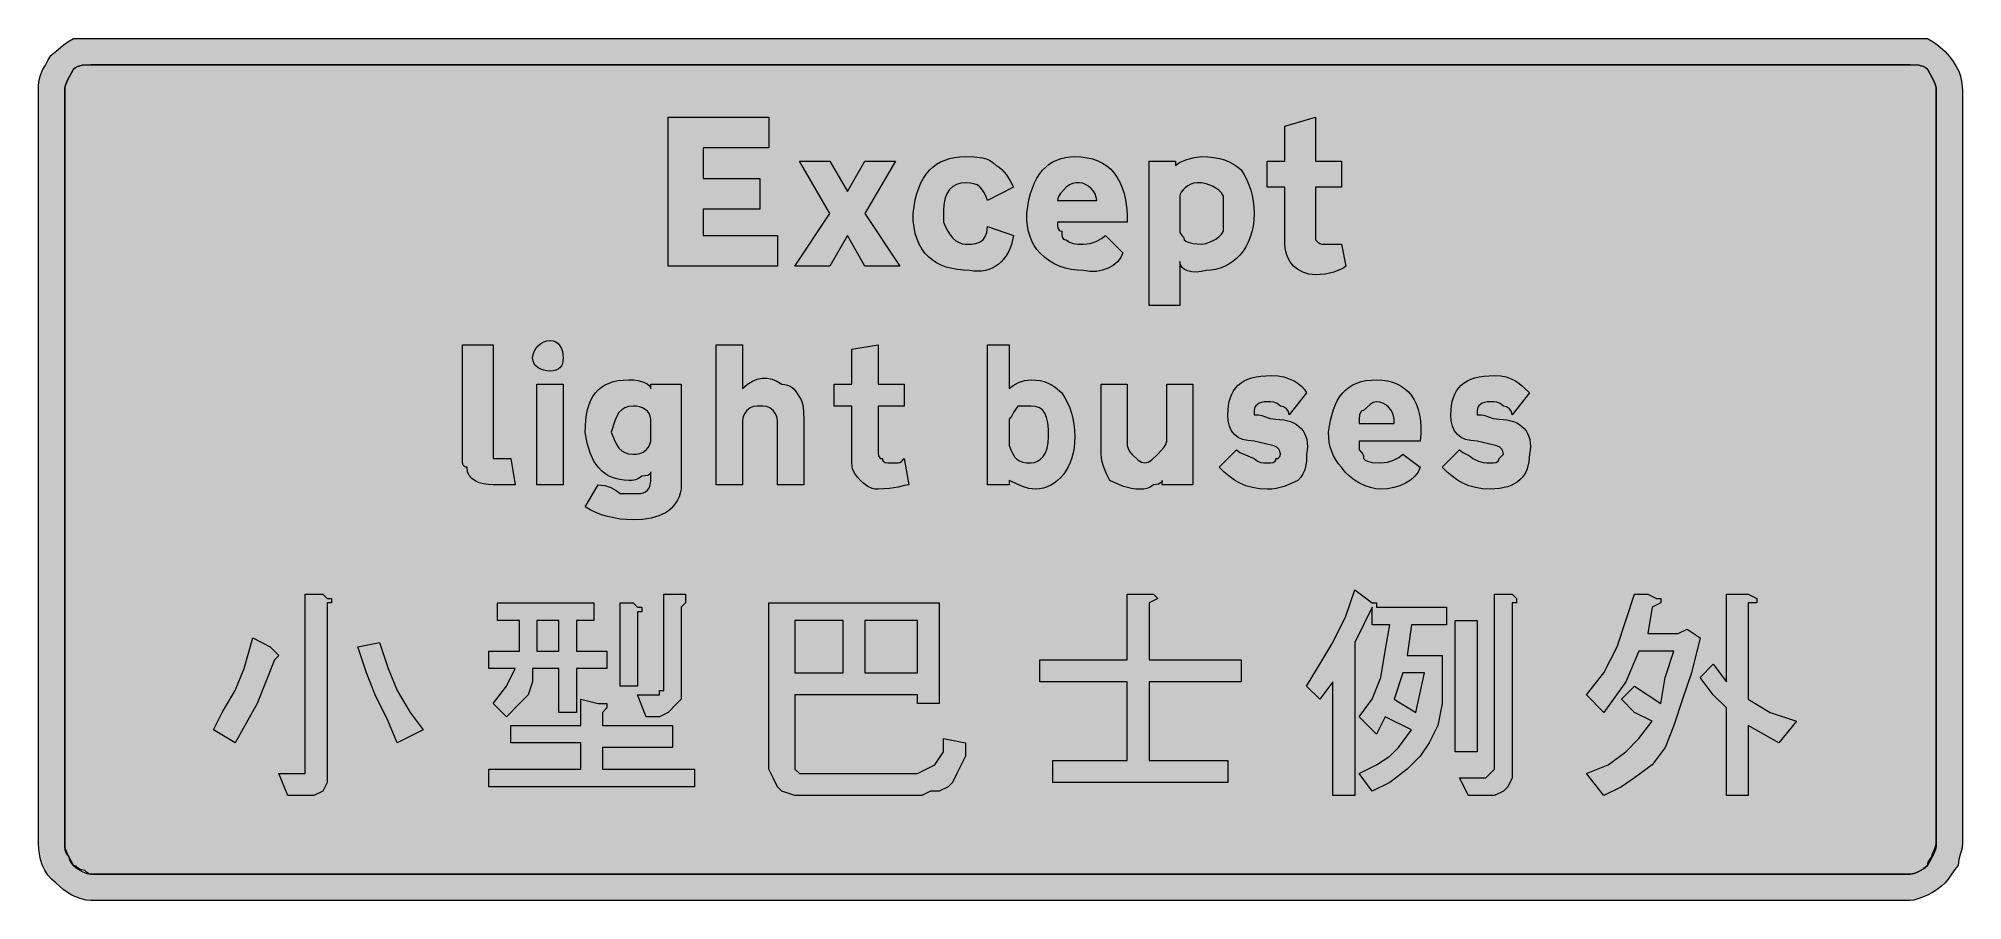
# Model space of a CAD drawing. Header units: metres. Extents: x 19 to 547, y 18 to 255.
import ezdxf

# ---------------------------------------------------------------- set-up
doc = ezdxf.new("R2010")
doc.units = ezdxf.units.M
doc.layers.add('FILL_BLACK_000000', color=7, linetype='Continuous', true_color=0x000000)
doc.layers.add('FILL_WHITE_FFFFFF', color=7, linetype='Continuous', true_color=0xffffff)

msp = doc.modelspace()

# ---------------------------------------------------------------- hatches: boundary and pattern name
at = {"layer": 'FILL_BLACK_000000', "true_color": 0x000000}
h = msp.add_hatch(color=7, dxfattribs=at)
h.dxf.hatch_style = 1
h.paths.add_polyline_path([(538.92, 253.98), (540.18, 253.08), (542.13, 251.28), (543.37, 249.93), (544.4, 248.58), (545.23, 247.23), (545.88, 245.88), (546.36, 244.53), (546.69, 243.18), (546.87, 241.83), (546.93, 240.48), (546.93, 34.08), (546.74, 32.47), (546.33, 31.08), (545.92, 29.69), (545.73, 28.08), (544.83, 26.99), (543.93, 25.68), (543.03, 24.37), (542.13, 23.28), (541.13, 22.38), (539.95, 21.52), (538.67, 20.71), (537.33, 19.98), (535.99, 19.37), (534.71, 18.89), (533.53, 18.59), (532.53, 18.48), (33.33, 18.48), (31.98, 18.59), (30.65, 18.89), (29.34, 19.37), (28.08, 19.98), (26.87, 20.71), (25.74, 21.52), (23.73, 23.28), (22.49, 24.29), (21.46, 25.47), (20.63, 26.8), (19.98, 28.23), (19.5, 29.71), (19.17, 31.21), (18.99, 32.68), (18.93, 34.08), (18.93, 240.48), (18.95, 242.09), (19.08, 243.48), (19.44, 244.87), (20.13, 246.48), (20.53, 246.98), (20.86, 247.57), (21.48, 248.88), (22.32, 250.19), (22.94, 250.78), (23.73, 251.28), (25.68, 253.08), (26.94, 253.98), (28.53, 254.88), (33.33, 254.88), (532.53, 254.88), (537.33, 254.88), (538.92, 253.98)])
h.paths.add_polyline_path([(30.93, 247.53), (29.62, 247.17), (29.03, 246.88), (28.53, 246.48), (26.88, 243.48), (26.34, 242.09), (26.18, 241.33), (26.13, 240.48), (26.13, 34.08), (26.18, 33.23), (26.34, 32.47), (26.88, 31.08), (28.53, 28.08), (29.62, 27.2), (30.93, 26.43), (32.24, 25.89), (33.33, 25.68), (532.53, 25.68), (533.62, 25.89), (534.93, 26.43), (536.24, 27.2), (537.33, 28.08), (537.52, 28.96), (537.93, 29.73), (538.53, 30.48), (538.72, 31.38), (539.13, 32.28), (539.54, 33.18), (539.73, 34.08), (539.73, 240.48), (539.68, 241.33), (539.52, 242.09), (538.98, 243.48), (537.33, 246.48), (536.83, 246.88), (536.24, 247.17), (534.93, 247.53), (532.53, 247.68), (33.33, 247.68), (30.93, 247.53)], flags=16)
h = msp.add_hatch(color=7, dxfattribs=at)
h.dxf.hatch_style = 1
h.paths.add_polyline_path([(201.33, 200.88), (221.73, 200.88), (221.73, 192.48), (191.73, 192.48), (191.73, 233.28), (219.33, 233.28), (219.33, 224.88), (201.33, 224.88), (201.33, 216.48), (216.93, 216.48), (216.93, 208.08), (201.33, 208.08), (201.33, 200.88)])
h = msp.add_hatch(color=7, dxfattribs=at)
h.dxf.hatch_style = 1
h.paths.add_polyline_path([(376.53, 221.28), (376.53, 214.08), (369.33, 214.08), (369.33, 200.88), (369.33, 199.68), (370.04, 198.99), (370.53, 198.63), (371.02, 198.5), (371.73, 198.48), (374.13, 198.48), (376.53, 198.48), (377.73, 192.48), (377.17, 192.03), (376.42, 191.6), (374.43, 190.83), (371.99, 190.29), (370.68, 190.13), (369.33, 190.08), (367.55, 190.29), (365.88, 190.83), (364.44, 191.6), (363.33, 192.48), (362.45, 193.59), (361.68, 195.03), (361.14, 196.7), (360.93, 198.48), (360.93, 214.08), (356.13, 214.08), (356.13, 221.28), (360.93, 221.28), (360.93, 230.88), (369.33, 233.28), (369.33, 221.28), (376.53, 221.28)])
h = msp.add_hatch(color=7, dxfattribs=at)
h.dxf.hatch_style = 1
h.paths.add_polyline_path([(275.82, 222.44), (277.98, 222.18), (278.97, 221.89), (279.91, 221.47), (280.83, 220.87), (281.73, 220.08), (282.58, 219.58), (283.32, 218.97), (284.58, 217.53), (285.61, 215.86), (286.53, 214.08), (279.33, 210.48), (278.88, 211.72), (278.39, 212.75), (277.85, 213.58), (277.23, 214.23), (276.49, 214.71), (275.62, 215.04), (274.57, 215.22), (273.33, 215.28), (272.04, 215.17), (270.87, 214.83), (269.85, 214.27), (268.98, 213.48), (268.28, 212.47), (267.76, 211.23), (267.44, 209.77), (267.33, 208.08), (267.33, 206.88), (267.33, 204.48), (267.83, 203.19), (268.44, 202.02), (269.12, 201), (269.88, 200.13), (270.69, 199.43), (271.55, 198.91), (272.43, 198.59), (273.33, 198.48), (274.92, 198.5), (276.18, 198.63), (277.21, 198.99), (278.13, 199.68), (278.73, 200.58), (279.14, 201.7), (279.33, 203.28), (286.53, 200.88), (285.92, 198.35), (285.49, 197.22), (284.99, 196.17), (284.42, 195.22), (283.79, 194.36), (283.09, 193.6), (282.33, 192.93), (281.51, 192.36), (280.65, 191.89), (279.73, 191.52), (278.77, 191.26), (277.76, 191.1), (276.72, 191.05), (275.64, 191.11), (274.53, 191.28), (272.77, 191.34), (271.1, 191.51), (269.53, 191.79), (268.04, 192.2), (266.66, 192.72), (265.38, 193.37), (264.2, 194.14), (263.13, 195.03), (262.17, 196.05), (261.33, 197.2), (260.61, 198.48), (260.02, 199.89), (259.55, 201.43), (259.21, 203.11), (259, 204.93), (258.93, 206.88), (259.2, 208.83), (259.55, 210.65), (259.98, 212.33), (260.51, 213.87), (261.11, 215.28), (261.8, 216.56), (262.57, 217.71), (263.43, 218.73), (264.37, 219.62), (265.4, 220.39), (266.51, 221.04), (267.71, 221.56), (268.98, 221.97), (270.35, 222.25), (271.8, 222.42), (273.33, 222.48), (275.82, 222.44)])
h = msp.add_hatch(color=7, dxfattribs=at)
h.dxf.hatch_style = 1
h.paths.add_polyline_path([(298.55, 203.6), (298.68, 202.83), (299.04, 202.29), (299.33, 202.13), (299.73, 202.08), (299.75, 201.2), (299.88, 200.43), (300.24, 199.89), (300.53, 199.73), (300.93, 199.68), (301.85, 198.99), (302.88, 198.63), (304.14, 198.5), (305.73, 198.48), (307.51, 198.69), (309.18, 199.23), (310.62, 200), (311.73, 200.88), (316.53, 196.08), (315.92, 194.79), (315.01, 193.64), (313.85, 192.66), (312.48, 191.88), (310.94, 191.32), (309.27, 191.02), (307.52, 190.99), (305.73, 191.28), (303.98, 191.34), (302.34, 191.52), (300.77, 191.85), (299.28, 192.33), (297.84, 192.98), (296.45, 193.81), (295.08, 194.84), (293.73, 196.08), (292.89, 197.04), (292.16, 198.1), (291.54, 199.29), (291.03, 200.58), (290.64, 201.99), (290.36, 203.5), (290.19, 205.14), (290.13, 206.88), (290.4, 208.83), (290.75, 210.65), (291.18, 212.33), (291.69, 213.87), (292.27, 215.28), (292.94, 216.56), (293.67, 217.71), (294.48, 218.73), (295.36, 219.62), (296.31, 220.39), (297.32, 221.04), (298.4, 221.56), (299.54, 221.97), (300.74, 222.25), (302.01, 222.42), (303.33, 222.48), (305.07, 222.41), (306.71, 222.2), (308.22, 221.85), (309.63, 221.35), (310.92, 220.72), (312.11, 219.95), (313.17, 219.03), (314.13, 217.98), (314.97, 216.78), (315.71, 215.45), (316.32, 213.97), (316.83, 212.35), (317.22, 210.6), (317.51, 208.7), (317.67, 206.66), (317.73, 204.48), (298.53, 204.48), (298.55, 203.6)])
h.paths.add_polyline_path([(309.22, 211.38), (308.92, 212.24), (308.44, 213.05), (307.83, 213.78), (307.1, 214.39), (306.29, 214.87), (305.43, 215.17), (304.53, 215.28), (303.63, 215.26), (302.73, 215.13), (301.83, 214.77), (300.93, 214.08), (299.28, 212.28), (298.74, 211.38), (298.53, 210.48), (309.33, 210.48), (309.22, 211.38)], flags=16)
h = msp.add_hatch(color=7, dxfattribs=at)
h.dxf.hatch_style = 1
h.paths.add_polyline_path([(352.26, 203.45), (351.93, 201.88), (351.48, 200.39), (350.92, 199.01), (350.25, 197.73), (349.49, 196.55), (348.63, 195.48), (347.69, 194.52), (346.67, 193.68), (345.58, 192.96), (344.43, 192.37), (343.22, 191.9), (341.96, 191.56), (340.66, 191.35), (339.33, 191.28), (337.99, 190.94), (336.69, 190.81), (335.47, 190.88), (334.38, 191.13), (333.46, 191.55), (332.75, 192.12), (332.29, 192.84), (332.13, 193.68), (332.13, 181.68), (323.73, 181.68), (323.73, 221.28), (330.93, 221.28), (330.93, 220.08), (331.49, 220.53), (332.22, 220.96), (334.08, 221.73), (336.16, 222.27), (338.13, 222.48), (339.87, 222.42), (341.51, 222.25), (343.02, 221.97), (344.43, 221.58), (345.72, 221.07), (346.91, 220.45), (347.97, 219.72), (348.93, 218.88), (349.77, 217.53), (350.51, 216.16), (351.12, 214.77), (351.63, 213.33), (352.02, 211.84), (352.31, 210.27), (352.47, 208.63), (352.53, 206.88), (352.46, 205.12), (352.26, 203.45)])
h.paths.add_polyline_path([(341.13, 199.38), (342.02, 199.89), (342.86, 200.5), (343.58, 201.24), (344.13, 202.08), (344.13, 203.28), (344.13, 204.48), (344.13, 210.48), (344.13, 211.68), (343.58, 212.52), (342.86, 213.25), (342.02, 213.87), (341.13, 214.38), (339.41, 215.05), (338.13, 215.28), (336.93, 215.28), (336.03, 215.17), (335.17, 214.89), (334.36, 214.46), (333.63, 213.93), (333.02, 213.35), (332.54, 212.75), (332.24, 212.18), (332.13, 211.68), (332.13, 203.28), (332.13, 202.08), (332.18, 201.68), (332.32, 201.37), (332.73, 200.88), (333.14, 200.39), (333.28, 200.08), (333.33, 199.68), (333.83, 199.28), (334.42, 198.99), (335.73, 198.63), (338.13, 198.48), (339.41, 198.7), (341.13, 199.38)], flags=16)
h = msp.add_hatch(color=7, dxfattribs=at)
h.dxf.hatch_style = 1
h.paths.add_polyline_path([(254.13, 221.28), (245.73, 206.88), (255.33, 192.48), (245.73, 192.48), (240.93, 200.88), (236.13, 192.48), (226.53, 192.48), (236.13, 206.88), (227.73, 221.28), (236.13, 221.28), (240.93, 212.88), (245.73, 221.28), (254.13, 221.28)])
h = msp.add_hatch(color=7, dxfattribs=at)
h.dxf.hatch_style = 1
h.paths.add_polyline_path([(143.73, 140.88), (143.73, 139.68), (148.53, 139.68), (149.73, 132.48), (147.33, 132.48), (143.73, 132.48), (142.39, 132.54), (141.09, 132.72), (139.87, 133.05), (138.78, 133.53), (137.86, 134.18), (137.15, 135.01), (136.69, 136.04), (136.53, 137.28), (136.13, 137.33), (135.84, 137.47), (135.48, 137.88), (135.33, 138.48), (135.33, 170.88), (143.73, 170.88), (143.73, 140.88)])
h = msp.add_hatch(color=7, dxfattribs=at)
h.dxf.hatch_style = 1
h.paths.add_polyline_path([(162.87, 166.44), (162.71, 165.7), (162.42, 165.09), (162.03, 164.58), (161.52, 164.19), (160.91, 163.9), (160.17, 163.74), (159.33, 163.68), (158.43, 163.74), (157.57, 163.9), (156.76, 164.19), (156.03, 164.58), (155.42, 165.09), (154.94, 165.7), (154.64, 166.44), (154.53, 167.28), (154.64, 168.18), (154.94, 169.04), (155.42, 169.85), (156.03, 170.58), (156.76, 171.19), (157.57, 171.67), (158.43, 171.97), (159.33, 172.08), (160.17, 171.97), (160.91, 171.67), (161.52, 171.19), (162.03, 170.58), (162.42, 169.85), (162.71, 169.04), (162.87, 168.18), (162.93, 167.28), (162.87, 166.44)])
h = msp.add_hatch(color=7, dxfattribs=at)
h.dxf.hatch_style = 1
h.paths.add_polyline_path([(213.48, 160.06), (214.83, 160.92), (216.18, 161.47), (217.53, 161.73), (218.88, 161.7), (220.23, 161.41), (221.58, 160.87), (222.93, 160.08), (223.78, 160.02), (224.52, 159.85), (225.19, 159.57), (225.78, 159.18), (226.32, 158.67), (226.81, 158.05), (227.73, 156.48), (228.13, 155.98), (228.42, 155.37), (228.78, 153.93), (228.91, 152.26), (228.93, 150.48), (228.93, 132.48), (221.73, 132.48), (221.73, 149.28), (221.71, 150.18), (221.58, 151.08), (221.22, 151.98), (220.53, 152.88), (219.63, 153.57), (218.73, 153.93), (217.83, 154.06), (216.93, 154.08), (216.03, 154.06), (215.13, 153.93), (214.23, 153.57), (213.33, 152.88), (212.64, 151.98), (212.28, 151.08), (212.15, 150.18), (212.13, 149.28), (212.13, 132.48), (204.93, 132.48), (204.93, 170.88), (212.13, 170.88), (212.13, 158.88), (213.48, 160.06)])
h = msp.add_hatch(color=7, dxfattribs=at)
h.dxf.hatch_style = 1
h.paths.add_polyline_path([(256.53, 160.08), (256.53, 154.08), (249.33, 154.08), (249.33, 142.08), (249.35, 141.2), (249.48, 140.43), (249.84, 139.89), (250.13, 139.73), (250.53, 139.68), (250.58, 139.28), (250.74, 138.99), (251.28, 138.63), (252.05, 138.5), (252.93, 138.48), (254.13, 138.48), (254.84, 138.5), (255.33, 138.63), (255.82, 138.99), (256.53, 139.68), (257.73, 132.48), (256.59, 132.29), (254.88, 131.88), (252.5, 131.47), (249.33, 131.28), (248.48, 131.33), (247.74, 131.49), (246.48, 132.03), (245.45, 132.8), (244.53, 133.68), (243.65, 134.6), (242.88, 135.63), (242.34, 136.89), (242.18, 137.63), (242.13, 138.48), (242.13, 154.08), (237.33, 154.08), (237.33, 160.08), (242.13, 160.08), (242.13, 169.68), (249.33, 170.88), (249.33, 160.08), (256.53, 160.08)])
h = msp.add_hatch(color=7, dxfattribs=at)
h.dxf.hatch_style = 1
h.paths.add_polyline_path([(288.93, 132.03), (287.13, 132.8), (285.33, 133.68), (285.33, 132.48), (279.33, 132.48), (279.33, 170.88), (285.33, 170.88), (285.33, 158.88), (286.44, 159.76), (287.88, 160.53), (289.55, 161.07), (291.33, 161.28), (292.63, 161.22), (293.82, 161.05), (294.94, 160.77), (295.98, 160.38), (296.97, 159.87), (297.91, 159.25), (299.73, 157.68), (300.57, 156.33), (301.3, 154.96), (301.92, 153.57), (302.43, 152.13), (302.82, 150.64), (303.1, 149.07), (303.27, 147.43), (303.33, 145.68), (303.27, 144.13), (303.11, 142.65), (302.85, 141.23), (302.49, 139.89), (302.03, 138.62), (301.49, 137.43), (300.88, 136.33), (300.18, 135.33), (299.41, 134.42), (298.58, 133.62), (297.69, 132.93), (296.75, 132.35), (295.75, 131.89), (294.72, 131.55), (293.64, 131.35), (292.53, 131.28), (290.73, 131.49), (288.93, 132.03)])
h.paths.add_polyline_path([(293.09, 138.93), (293.9, 139.49), (294.63, 140.28), (295.24, 141.29), (295.72, 142.53), (296.02, 143.99), (296.13, 145.68), (296.07, 147.76), (295.89, 149.52), (295.56, 150.97), (295.08, 152.13), (294.43, 153), (293.6, 153.61), (292.57, 153.97), (291.33, 154.08), (287.73, 154.08), (287.02, 153.18), (286.53, 152.28), (286.04, 151.38), (285.33, 150.48), (285.33, 143.28), (285.78, 142.04), (286.27, 141.01), (286.81, 140.18), (287.43, 139.53), (288.17, 139.05), (289.04, 138.72), (290.09, 138.54), (291.33, 138.48), (292.23, 138.59), (293.09, 138.93)], flags=16)
h = msp.add_hatch(color=7, dxfattribs=at)
h.dxf.hatch_style = 1
h.paths.add_polyline_path([(155.73, 132.48), (155.73, 160.08), (162.93, 160.08), (162.93, 132.48), (155.73, 132.48)])
h = msp.add_hatch(color=7, dxfattribs=at)
h.dxf.hatch_style = 1
h.paths.add_polyline_path([(194.71, 129.2), (194.28, 128.28), (193.77, 127.44), (193.19, 126.67), (192.52, 125.99), (191.79, 125.37), (190.98, 124.83), (189.15, 123.96), (187.06, 123.35), (184.72, 122.99), (182.13, 122.88), (180.33, 122.94), (178.55, 123.1), (176.79, 123.39), (175.08, 123.78), (173.42, 124.29), (171.84, 124.9), (170.33, 125.64), (168.93, 126.48), (172.53, 132.48), (174.31, 132.27), (175.98, 131.73), (177.42, 130.96), (178.53, 130.08), (183.33, 130.08), (184.17, 130.14), (184.9, 130.3), (185.52, 130.59), (186.03, 130.98), (186.42, 131.49), (186.71, 132.1), (186.87, 132.84), (186.93, 133.68), (186.93, 136.08), (186.88, 135.68), (186.72, 135.39), (186.18, 135.03), (185.41, 134.9), (184.53, 134.88), (183.63, 134.19), (182.73, 133.83), (181.83, 133.7), (180.93, 133.68), (179.62, 133.74), (178.4, 133.9), (177.25, 134.18), (176.19, 134.56), (175.2, 135.05), (174.29, 135.64), (173.45, 136.34), (172.68, 137.13), (171.98, 138.02), (171.36, 139.01), (170.3, 141.27), (169.49, 143.9), (168.93, 146.88), (169.1, 150.25), (169.32, 151.77), (169.62, 153.18), (170.02, 154.47), (170.51, 155.65), (171.1, 156.72), (171.78, 157.68), (172.56, 158.52), (173.44, 159.25), (174.42, 159.87), (175.51, 160.38), (176.7, 160.77), (178, 161.05), (179.41, 161.22), (180.93, 161.28), (182.22, 161.23), (183.39, 161.07), (184.41, 160.84), (185.28, 160.53), (185.98, 160.17), (186.5, 159.76), (186.82, 159.33), (186.93, 158.88), (186.93, 160.08), (195.33, 160.08), (195.33, 131.28), (195.06, 130.2), (194.71, 129.2)])
h.paths.add_polyline_path([(186.52, 152.05), (186.04, 152.67), (185.43, 153.18), (184.7, 153.57), (183.89, 153.85), (183.03, 154.02), (182.13, 154.08), (180.89, 153.97), (179.84, 153.63), (178.97, 153.07), (178.23, 152.28), (177.61, 151.27), (177.07, 150.03), (176.13, 146.88), (177.07, 144.42), (177.61, 143.4), (178.23, 142.53), (178.97, 141.83), (179.84, 141.31), (180.89, 140.99), (182.13, 140.88), (183.03, 140.9), (183.93, 141.03), (184.83, 141.39), (185.73, 142.08), (186.33, 142.83), (186.74, 143.6), (186.93, 144.48), (186.93, 150.48), (186.82, 151.32), (186.52, 152.05)], flags=16)
h = msp.add_hatch(color=7, dxfattribs=at)
h.dxf.hatch_style = 1
h.paths.add_polyline_path([(335.73, 160.08), (335.73, 132.48), (327.33, 132.48), (327.33, 133.68), (327.29, 133.49), (327.03, 133.08), (326.32, 132.67), (325.72, 132.53), (324.93, 132.48), (324.03, 131.79), (323.13, 131.43), (322.23, 131.3), (321.33, 131.28), (320.03, 131.33), (318.84, 131.49), (316.68, 132.03), (314.75, 132.8), (312.93, 133.68), (312.05, 135.48), (311.28, 137.28), (310.74, 139.08), (310.53, 140.88), (310.53, 160.08), (317.73, 160.08), (317.73, 143.28), (317.92, 142.4), (318.33, 141.63), (318.93, 140.88), (320.73, 139.23), (321.63, 138.69), (322.53, 138.48), (323.43, 138.69), (324.33, 139.23), (326.13, 140.88), (327.78, 142.68), (328.32, 143.58), (328.53, 144.48), (328.53, 160.08), (335.73, 160.08)])
h = msp.add_hatch(color=7, dxfattribs=at)
h.dxf.hatch_style = 1
h.paths.add_polyline_path([(366.89, 139.08), (366.63, 137.28), (366.34, 136.38), (365.92, 135.48), (365.32, 134.58), (364.53, 133.68), (362.71, 132.8), (360.78, 132.03), (358.62, 131.49), (357.43, 131.33), (356.13, 131.28), (353.99, 131.39), (352.04, 131.71), (350.27, 132.23), (348.63, 132.93), (347.11, 133.8), (345.67, 134.82), (344.28, 135.99), (342.93, 137.28), (347.73, 142.08), (348.65, 141.37), (349.68, 140.88), (352.53, 139.68), (353.43, 138.99), (354.33, 138.63), (355.23, 138.5), (356.13, 138.48), (357.01, 138.5), (357.78, 138.63), (358.32, 138.99), (358.48, 139.28), (358.53, 139.68), (358.93, 139.73), (359.22, 139.87), (359.58, 140.28), (359.73, 140.88), (359.62, 141.67), (359.28, 142.29), (358.72, 142.76), (357.93, 143.13), (355.68, 143.75), (352.53, 144.48), (350.84, 144.59), (349.38, 144.93), (348.14, 145.49), (347.13, 146.28), (346.34, 147.29), (345.78, 148.53), (345.44, 149.99), (345.33, 151.68), (345.5, 154.21), (345.72, 155.35), (346.02, 156.4), (346.42, 157.38), (346.91, 158.26), (347.5, 159.06), (348.18, 159.78), (348.96, 160.41), (349.84, 160.96), (350.82, 161.43), (351.91, 161.8), (353.1, 162.1), (354.4, 162.31), (357.33, 162.48), (359.07, 162.37), (360.69, 162.07), (362.16, 161.59), (363.48, 160.98), (364.63, 160.25), (365.6, 159.44), (366.37, 158.58), (366.93, 157.68), (362.13, 151.68), (361.92, 152.56), (361.38, 153.33), (360.61, 153.87), (359.73, 154.08), (358.83, 154.77), (357.93, 155.13), (357.03, 155.26), (356.13, 155.28), (355.29, 155.23), (354.56, 155.07), (353.94, 154.84), (353.43, 154.53), (353.04, 154.17), (352.76, 153.76), (352.59, 153.33), (352.53, 152.88), (352.53, 151.68), (353.73, 151.68), (354.65, 151.49), (355.68, 151.08), (356.94, 150.67), (358.53, 150.48), (360.66, 150.31), (362.54, 149.82), (363.38, 149.46), (364.14, 149.02), (364.83, 148.51), (365.43, 147.93), (365.95, 147.28), (366.38, 146.55), (366.72, 145.77), (366.97, 144.91), (367.11, 143.99), (367.16, 143.02), (367.1, 141.98), (366.93, 140.88), (366.89, 139.08)])
h = msp.add_hatch(color=7, dxfattribs=at)
h.dxf.hatch_style = 1
h.paths.add_polyline_path([(381.33, 142.08), (382.02, 141.37), (382.38, 140.88), (382.51, 140.39), (382.53, 139.68), (383.03, 139.28), (383.62, 138.99), (384.93, 138.63), (387.33, 138.48), (389.11, 138.69), (390.78, 139.23), (392.22, 140), (393.33, 140.88), (398.13, 137.28), (397.52, 135.99), (396.61, 134.82), (395.45, 133.8), (394.08, 132.93), (392.54, 132.23), (390.87, 131.71), (389.12, 131.39), (387.33, 131.28), (385.93, 131.39), (384.46, 131.71), (382.96, 132.23), (381.48, 132.93), (380.05, 133.8), (378.72, 134.82), (377.54, 135.99), (376.53, 137.28), (375.69, 138.23), (374.96, 139.29), (374.34, 140.42), (373.83, 141.63), (373.44, 142.89), (373.16, 144.2), (372.99, 145.53), (372.93, 146.88), (373.5, 150.25), (374.32, 153.18), (374.83, 154.47), (375.42, 155.65), (376.08, 156.72), (376.83, 157.68), (377.66, 158.52), (378.58, 159.25), (379.59, 159.87), (380.69, 160.38), (381.9, 160.77), (383.2, 161.05), (384.61, 161.22), (386.13, 161.28), (387.66, 161.21), (389.11, 161), (390.46, 160.66), (391.72, 160.17), (392.88, 159.56), (393.93, 158.81), (394.89, 157.94), (395.73, 156.93), (396.46, 155.8), (397.08, 154.54), (397.57, 153.16), (397.94, 151.66), (398.19, 150.04), (398.3, 148.3), (398.29, 146.45), (398.13, 144.48), (381.33, 144.48), (381.33, 142.08)])
h.paths.add_polyline_path([(390.93, 150.48), (390.82, 151.38), (390.52, 152.24), (390.04, 153.05), (389.43, 153.78), (388.7, 154.39), (387.89, 154.87), (387.03, 155.17), (386.13, 155.28), (385.23, 155.07), (384.33, 154.53), (382.53, 152.88), (382.13, 152.78), (381.84, 152.5), (381.48, 151.68), (381.33, 150.48), (381.33, 149.28), (390.93, 149.28), (390.93, 150.48)], flags=16)
h = msp.add_hatch(color=7, dxfattribs=at)
h.dxf.hatch_style = 1
h.paths.add_polyline_path([(427.96, 138.74), (427.46, 136.85), (427.08, 135.99), (426.61, 135.21), (426.06, 134.48), (425.43, 133.83), (424.71, 133.25), (423.91, 132.74), (423.03, 132.3), (422.06, 131.94), (419.86, 131.45), (417.33, 131.28), (415.19, 131.39), (413.24, 131.71), (411.47, 132.23), (409.83, 132.93), (408.31, 133.8), (406.87, 134.82), (405.48, 135.99), (404.13, 137.28), (408.93, 142.08), (409.83, 141.37), (410.73, 140.88), (411.63, 140.39), (412.53, 139.68), (414.12, 138.99), (415.38, 138.63), (416.41, 138.5), (417.33, 138.48), (418.21, 138.5), (418.98, 138.63), (419.52, 138.99), (419.68, 139.28), (419.73, 139.68), (420.93, 140.88), (420.82, 141.67), (420.48, 142.29), (419.92, 142.76), (419.13, 143.13), (416.88, 143.75), (413.73, 144.48), (412.04, 144.59), (410.58, 144.93), (409.34, 145.49), (408.33, 146.28), (407.54, 147.29), (406.98, 148.53), (406.64, 149.99), (406.53, 151.68), (406.7, 154.21), (406.92, 155.35), (407.22, 156.4), (407.62, 157.38), (408.11, 158.26), (408.7, 159.06), (409.38, 159.78), (410.16, 160.41), (411.04, 160.96), (412.02, 161.43), (413.11, 161.8), (414.3, 162.1), (415.6, 162.31), (418.53, 162.48), (420.22, 162.37), (421.72, 162.07), (423.04, 161.59), (424.23, 160.98), (425.3, 160.25), (426.29, 159.44), (428.13, 157.68), (423.33, 151.68), (423.12, 152.56), (422.58, 153.33), (421.81, 153.87), (420.93, 154.08), (420.03, 154.77), (419.13, 155.13), (418.23, 155.26), (417.33, 155.28), (416.49, 155.23), (415.76, 155.07), (415.14, 154.84), (414.63, 154.53), (414.24, 154.17), (413.96, 153.76), (413.79, 153.33), (413.73, 152.88), (413.73, 151.68), (414.93, 151.68), (415.85, 151.49), (416.88, 151.08), (418.14, 150.67), (419.73, 150.48), (421.86, 150.31), (423.74, 149.82), (424.58, 149.46), (425.34, 149.02), (426.03, 148.51), (426.63, 147.93), (427.15, 147.28), (427.58, 146.55), (427.92, 145.77), (428.17, 144.91), (428.31, 143.99), (428.36, 143.02), (428.3, 141.98), (428.13, 140.88), (427.96, 138.74)])
h = msp.add_hatch(color=7, dxfattribs=at)
h.dxf.hatch_style = 1
h.paths.add_polyline_path([(98.13, 101.28), (99.33, 101.28), (99.33, 100.08), (98.13, 100.08), (98.13, 54.48), (98.13, 50.88), (96.93, 48.48), (94.53, 47.28), (90.93, 47.28), (87.33, 47.28), (84.93, 53.28), (89.73, 53.28), (90.93, 53.28), (92.13, 53.28), (92.13, 54.48), (92.13, 55.68), (92.13, 102.48), (96.93, 102.48), (98.13, 101.28)])
h = msp.add_hatch(color=7, dxfattribs=at)
h.dxf.hatch_style = 1
h.paths.add_polyline_path([(186.93, 74.88), (189.33, 74.88), (189.33, 76.08), (190.53, 76.08), (190.53, 78.48), (190.53, 102.48), (194.13, 102.48), (196.53, 102.48), (196.53, 101.28), (196.53, 100.08), (195.33, 98.88), (195.33, 77.28), (195.33, 73.68), (194.13, 72.48), (191.73, 70.08), (189.33, 68.88), (185.73, 68.88), (183.33, 74.88), (186.93, 74.88)])
h = msp.add_hatch(color=7, dxfattribs=at)
h.dxf.hatch_style = 1
h.paths.add_polyline_path([(324.93, 102.48), (326.13, 101.28), (323.73, 100.08), (323.73, 84.48), (348.93, 84.48), (348.93, 78.48), (323.73, 78.48), (323.73, 56.88), (345.33, 56.88), (345.33, 50.88), (297.33, 50.88), (297.33, 56.88), (317.73, 56.88), (317.73, 78.48), (293.73, 78.48), (293.73, 84.48), (317.73, 84.48), (317.73, 102.48), (322.53, 102.48), (324.93, 102.48)])
h = msp.add_hatch(color=7, dxfattribs=at)
h.dxf.hatch_style = 1
h.paths.add_polyline_path([(374.13, 89.28), (377.73, 96.48), (380.13, 103.68), (384.93, 100.08), (386.13, 100.08), (386.13, 98.88), (405.33, 98.88), (405.33, 94.08), (395.73, 94.08), (394.53, 85.68), (404.13, 85.68), (404.13, 78.48), (404.13, 72.48), (402.93, 66.48), (400.53, 61.68), (398.13, 58.08), (394.53, 54.48), (389.73, 50.88), (384.93, 48.48), (381.33, 53.28), (386.13, 55.68), (389.73, 58.08), (392.13, 60.48), (395.73, 65.28), (388.53, 68.88), (386.13, 64.08), (381.33, 68.88), (384.93, 73.68), (387.33, 79.68), (388.53, 86.88), (389.73, 94.08), (384.93, 94.08), (384.93, 98.88), (380.13, 89.28), (380.13, 47.28), (374.13, 47.28), (374.13, 78.48), (370.53, 73.68), (366.93, 77.28), (370.53, 83.28), (374.13, 89.28)])
h.paths.add_polyline_path([(396.93, 70.08), (399.33, 80.88), (393.33, 80.88), (390.93, 73.68), (396.93, 70.08)], flags=16)
h = msp.add_hatch(color=7, dxfattribs=at)
h.dxf.hatch_style = 1
h.paths.add_polyline_path([(423.33, 102.48), (424.53, 101.28), (424.53, 100.08), (423.33, 100.08), (423.33, 54.48), (423.33, 52.08), (422.13, 49.68), (420.93, 48.48), (418.53, 47.28), (411.33, 47.28), (408.93, 52.08), (414.93, 52.08), (416.13, 52.08), (417.33, 53.28), (418.53, 54.48), (418.53, 56.88), (418.53, 102.48), (423.33, 102.48)])
h = msp.add_hatch(color=7, dxfattribs=at)
h.dxf.hatch_style = 1
h.paths.add_polyline_path([(462.93, 101.28), (464.13, 101.28), (464.13, 100.08), (461.73, 98.88), (460.53, 91.68), (468.93, 91.68), (471.33, 92.88), (474.93, 90.48), (472.53, 80.88), (470.13, 73.68), (467.73, 66.48), (465.33, 60.48), (461.73, 55.68), (456.93, 52.08), (453.33, 49.68), (448.53, 47.28), (443.73, 53.28), (449.73, 55.68), (454.53, 59.28), (458.13, 62.88), (461.73, 67.68), (456.93, 70.08), (453.33, 73.68), (456.93, 77.28), (464.13, 72.48), (465.33, 79.68), (467.73, 86.88), (458.13, 86.88), (454.53, 78.48), (448.53, 70.08), (443.73, 74.88), (448.53, 80.88), (452.13, 88.08), (454.53, 95.28), (456.93, 102.48), (460.53, 102.48), (462.93, 101.28)])
h = msp.add_hatch(color=7, dxfattribs=at)
h.dxf.hatch_style = 1
h.paths.add_polyline_path([(488.13, 102.48), (490.53, 101.28), (490.53, 100.08), (488.13, 100.08), (488.13, 73.68), (494.13, 70.08), (501.33, 67.68), (496.53, 61.68), (488.13, 66.48), (488.13, 47.28), (482.13, 47.28), (482.13, 71.28), (478.53, 74.88), (474.93, 79.68), (478.53, 83.28), (482.13, 78.48), (482.13, 102.48), (485.73, 102.48), (488.13, 102.48)])
h = msp.add_hatch(color=7, dxfattribs=at)
h.dxf.hatch_style = 1
h.paths.add_polyline_path([(171.33, 95.28), (166.53, 95.28), (166.53, 86.88), (174.93, 86.88), (174.93, 82.08), (166.53, 82.08), (166.53, 70.08), (161.73, 70.08), (161.73, 82.08), (154.53, 82.08), (154.53, 78.48), (153.33, 74.88), (150.93, 72.48), (147.33, 68.88), (143.73, 72.48), (147.33, 77.28), (149.73, 82.08), (142.53, 82.08), (142.53, 86.88), (150.93, 86.88), (150.93, 95.28), (144.93, 95.28), (144.93, 100.08), (171.33, 100.08), (171.33, 95.28)])
h.paths.add_polyline_path([(161.73, 95.28), (155.73, 95.28), (155.73, 86.88), (161.73, 86.88), (161.73, 95.28)], flags=16)
h = msp.add_hatch(color=7, dxfattribs=at)
h.dxf.hatch_style = 1
h.paths.add_polyline_path([(178.53, 100.08), (182.13, 100.08), (183.33, 98.88), (184.53, 98.88), (184.53, 97.68), (183.33, 97.68), (183.33, 77.28), (178.53, 77.28), (178.53, 100.08)])
h = msp.add_hatch(color=7, dxfattribs=at)
h.dxf.hatch_style = 1
h.paths.add_polyline_path([(260.13, 72.48), (260.13, 74.88), (226.53, 74.88), (226.53, 56.88), (226.53, 55.68), (226.53, 54.48), (227.73, 53.28), (228.93, 53.28), (260.13, 53.28), (262.53, 54.48), (264.93, 55.68), (267.33, 59.28), (267.33, 62.88), (273.33, 61.68), (273.33, 58.08), (272.13, 55.68), (270.93, 53.28), (269.73, 50.88), (268.53, 49.68), (266.13, 48.48), (263.73, 48.48), (261.33, 47.28), (226.53, 47.28), (222.93, 48.48), (221.73, 49.68), (220.53, 52.08), (219.33, 54.48), (219.33, 100.08), (266.13, 100.08), (266.13, 72.48), (260.13, 72.48)])
h.paths.add_polyline_path([(226.53, 95.28), (226.53, 80.88), (239.73, 80.88), (239.73, 95.28), (226.53, 95.28)], flags=16)
h.paths.add_polyline_path([(260.13, 95.28), (245.73, 95.28), (245.73, 80.88), (260.13, 80.88), (260.13, 95.28)], flags=16)
h = msp.add_hatch(color=7, dxfattribs=at)
h.dxf.hatch_style = 1
h.paths.add_polyline_path([(413.73, 95.28), (413.73, 94.08), (413.73, 92.88), (413.73, 59.28), (407.73, 59.28), (407.73, 95.28), (413.73, 95.28)])
h = msp.add_hatch(color=7, dxfattribs=at)
h.dxf.hatch_style = 1
h.paths.add_polyline_path([(69.33, 70.08), (72.93, 76.08), (75.33, 82.08), (77.73, 90.48), (82.53, 88.08), (83.73, 86.88), (84.93, 85.68), (83.73, 84.48), (78.93, 72.48), (72.93, 61.68), (66.93, 65.28), (69.33, 70.08)])
h = msp.add_hatch(color=7, dxfattribs=at)
h.dxf.hatch_style = 1
h.paths.add_polyline_path([(114.93, 67.68), (111.33, 74.88), (108.93, 80.88), (106.53, 88.08), (112.53, 89.28), (114.93, 82.08), (117.33, 76.08), (120.93, 70.08), (124.53, 65.28), (117.33, 61.68), (114.93, 67.68)])
h = msp.add_hatch(color=7, dxfattribs=at)
h.dxf.hatch_style = 1
h.paths.add_polyline_path([(172.53, 72.48), (173.73, 72.48), (174.93, 72.48), (174.93, 71.28), (173.73, 70.08), (173.73, 66.48), (192.93, 66.48), (192.93, 60.48), (173.73, 60.48), (173.73, 54.48), (198.93, 54.48), (198.93, 49.68), (142.53, 49.68), (142.53, 54.48), (167.73, 54.48), (167.73, 61.68), (148.53, 61.68), (148.53, 66.48), (167.73, 66.48), (167.73, 73.68), (172.53, 72.48)])
at = {"layer": 'FILL_WHITE_FFFFFF', "true_color": 0xffffff}
h = msp.add_hatch(color=7, dxfattribs=at)
h.dxf.hatch_style = 1
h.paths.add_polyline_path([(532.53, 247.68), (534.93, 247.53), (536.24, 247.17), (536.83, 246.88), (537.33, 246.48), (538.98, 243.48), (539.52, 242.09), (539.68, 241.33), (539.73, 240.48), (539.73, 34.08), (539.68, 33.23), (539.52, 32.47), (538.98, 31.08), (537.33, 28.08), (536.24, 27.2), (534.93, 26.43), (533.62, 25.89), (532.53, 25.68), (33.33, 25.68), (32.93, 25.73), (32.62, 25.87), (32.13, 26.28), (31.64, 26.69), (31.33, 26.83), (30.93, 26.88), (30.53, 26.93), (30.22, 27.07), (29.73, 27.48), (29.24, 27.89), (28.93, 28.03), (28.53, 28.08), (27.84, 28.96), (27.48, 29.73), (27.33, 30.48), (26.64, 31.38), (26.28, 32.28), (26.15, 33.18), (26.13, 34.08), (26.13, 240.48), (26.18, 241.33), (26.34, 242.09), (26.88, 243.48), (28.53, 246.48), (29.03, 246.88), (29.62, 247.17), (30.93, 247.53), (33.33, 247.68), (532.53, 247.68)])

# ---------------------------------------------------------------- linework, layer by layer
at = {"layer": 'FILL_BLACK_000000', "lineweight": 0, "true_color": 0x000000}
for points in [[(538.92, 253.98), (540.18, 253.08), (542.13, 251.28), (543.37, 249.93), (544.4, 248.58), (545.23, 247.23), (545.88, 245.88), (546.36, 244.53), (546.69, 243.18), (546.87, 241.83), (546.93, 240.48), (546.93, 34.08), (546.74, 32.47), (546.33, 31.08), (545.92, 29.69), (545.73, 28.08), (544.83, 26.99), (543.93, 25.68), (543.03, 24.37), (542.13, 23.28), (541.13, 22.38), (539.95, 21.52), (538.67, 20.71), (537.33, 19.98), (535.99, 19.37), (534.71, 18.89), (533.53, 18.59), (532.53, 18.48), (33.33, 18.48), (31.98, 18.59), (30.65, 18.89), (29.34, 19.37), (28.08, 19.98), (26.87, 20.71), (25.74, 21.52), (23.73, 23.28), (22.49, 24.29), (21.46, 25.47), (20.63, 26.8), (19.98, 28.23), (19.5, 29.71), (19.17, 31.21), (18.99, 32.68), (18.93, 34.08), (18.93, 240.48), (18.95, 242.09), (19.08, 243.48), (19.44, 244.87), (20.13, 246.48), (20.53, 246.98), (20.86, 247.57), (21.48, 248.88), (22.32, 250.19), (22.94, 250.78), (23.73, 251.28), (25.68, 253.08), (26.94, 253.98), (28.53, 254.88), (33.33, 254.88), (532.53, 254.88), (537.33, 254.88)], [(30.93, 247.53), (29.62, 247.17), (29.03, 246.88), (28.53, 246.48), (26.88, 243.48), (26.34, 242.09), (26.18, 241.33), (26.13, 240.48), (26.13, 34.08), (26.18, 33.23), (26.34, 32.47), (26.88, 31.08), (28.53, 28.08), (29.62, 27.2), (30.93, 26.43), (32.24, 25.89), (33.33, 25.68), (532.53, 25.68), (533.62, 25.89), (534.93, 26.43), (536.24, 27.2), (537.33, 28.08), (537.52, 28.96), (537.93, 29.73), (538.53, 30.48), (538.72, 31.38), (539.13, 32.28), (539.54, 33.18), (539.73, 34.08), (539.73, 240.48), (539.68, 241.33), (539.52, 242.09), (538.98, 243.48), (537.33, 246.48), (536.83, 246.88), (536.24, 247.17), (534.93, 247.53), (532.53, 247.68), (33.33, 247.68)], [(201.33, 200.88), (221.73, 200.88), (221.73, 192.48), (191.73, 192.48), (191.73, 233.28), (219.33, 233.28), (219.33, 224.88), (201.33, 224.88), (201.33, 216.48), (216.93, 216.48), (216.93, 208.08), (201.33, 208.08)], [(376.53, 221.28), (376.53, 214.08), (369.33, 214.08), (369.33, 200.88), (369.33, 199.68), (370.04, 198.99), (370.53, 198.63), (371.02, 198.5), (371.73, 198.48), (374.13, 198.48), (376.53, 198.48), (377.73, 192.48), (377.17, 192.03), (376.42, 191.6), (374.43, 190.83), (371.99, 190.29), (370.68, 190.13), (369.33, 190.08), (367.55, 190.29), (365.88, 190.83), (364.44, 191.6), (363.33, 192.48), (362.45, 193.59), (361.68, 195.03), (361.14, 196.7), (360.93, 198.48), (360.93, 214.08), (356.13, 214.08), (356.13, 221.28), (360.93, 221.28), (360.93, 230.88), (369.33, 233.28), (369.33, 221.28)], [(275.82, 222.44), (277.98, 222.18), (278.97, 221.89), (279.91, 221.47), (280.83, 220.87), (281.73, 220.08), (282.58, 219.58), (283.32, 218.97), (284.58, 217.53), (285.61, 215.86), (286.53, 214.08), (279.33, 210.48), (278.88, 211.72), (278.39, 212.75), (277.85, 213.58), (277.23, 214.23), (276.49, 214.71), (275.62, 215.04), (274.57, 215.22), (273.33, 215.28), (272.04, 215.17), (270.87, 214.83), (269.85, 214.27), (268.98, 213.48), (268.28, 212.47), (267.76, 211.23), (267.44, 209.77), (267.33, 208.08), (267.33, 206.88), (267.33, 204.48), (267.83, 203.19), (268.44, 202.02), (269.12, 201), (269.88, 200.13), (270.69, 199.43), (271.55, 198.91), (272.43, 198.59), (273.33, 198.48), (274.92, 198.5), (276.18, 198.63), (277.21, 198.99), (278.13, 199.68), (278.73, 200.58), (279.14, 201.7), (279.33, 203.28), (286.53, 200.88), (285.92, 198.35), (285.49, 197.22), (284.99, 196.17), (284.42, 195.22), (283.79, 194.36), (283.09, 193.6), (282.33, 192.93), (281.51, 192.36), (280.65, 191.89), (279.73, 191.52), (278.77, 191.26), (277.76, 191.1), (276.72, 191.05), (275.64, 191.11), (274.53, 191.28), (272.77, 191.34), (271.1, 191.51), (269.53, 191.79), (268.04, 192.2), (266.66, 192.72), (265.38, 193.37), (264.2, 194.14), (263.13, 195.03), (262.17, 196.05), (261.33, 197.2), (260.61, 198.48), (260.02, 199.89), (259.55, 201.43), (259.21, 203.11), (259, 204.93), (258.93, 206.88), (259.2, 208.83), (259.55, 210.65), (259.98, 212.33), (260.51, 213.87), (261.11, 215.28), (261.8, 216.56), (262.57, 217.71), (263.43, 218.73), (264.37, 219.62), (265.4, 220.39), (266.51, 221.04), (267.71, 221.56), (268.98, 221.97), (270.35, 222.25), (271.8, 222.42), (273.33, 222.48)], [(298.55, 203.6), (298.68, 202.83), (299.04, 202.29), (299.33, 202.13), (299.73, 202.08), (299.75, 201.2), (299.88, 200.43), (300.24, 199.89), (300.53, 199.73), (300.93, 199.68), (301.85, 198.99), (302.88, 198.63), (304.14, 198.5), (305.73, 198.48), (307.51, 198.69), (309.18, 199.23), (310.62, 200), (311.73, 200.88), (316.53, 196.08), (315.92, 194.79), (315.01, 193.64), (313.85, 192.66), (312.48, 191.88), (310.94, 191.32), (309.27, 191.02), (307.52, 190.99), (305.73, 191.28), (303.98, 191.34), (302.34, 191.52), (300.77, 191.85), (299.28, 192.33), (297.84, 192.98), (296.45, 193.81), (295.08, 194.84), (293.73, 196.08), (292.89, 197.04), (292.16, 198.1), (291.54, 199.29), (291.03, 200.58), (290.64, 201.99), (290.36, 203.5), (290.19, 205.14), (290.13, 206.88), (290.4, 208.83), (290.75, 210.65), (291.18, 212.33), (291.69, 213.87), (292.27, 215.28), (292.94, 216.56), (293.67, 217.71), (294.48, 218.73), (295.36, 219.62), (296.31, 220.39), (297.32, 221.04), (298.4, 221.56), (299.54, 221.97), (300.74, 222.25), (302.01, 222.42), (303.33, 222.48), (305.07, 222.41), (306.71, 222.2), (308.22, 221.85), (309.63, 221.35), (310.92, 220.72), (312.11, 219.95), (313.17, 219.03), (314.13, 217.98), (314.97, 216.78), (315.71, 215.45), (316.32, 213.97), (316.83, 212.35), (317.22, 210.6), (317.51, 208.7), (317.67, 206.66), (317.73, 204.48), (298.53, 204.48)], [(352.26, 203.45), (351.93, 201.88), (351.48, 200.39), (350.92, 199.01), (350.25, 197.73), (349.49, 196.55), (348.63, 195.48), (347.69, 194.52), (346.67, 193.68), (345.58, 192.96), (344.43, 192.37), (343.22, 191.9), (341.96, 191.56), (340.66, 191.35), (339.33, 191.28), (337.99, 190.94), (336.69, 190.81), (335.47, 190.88), (334.38, 191.13), (333.46, 191.55), (332.75, 192.12), (332.29, 192.84), (332.13, 193.68), (332.13, 181.68), (323.73, 181.68), (323.73, 221.28), (330.93, 221.28), (330.93, 220.08), (331.49, 220.53), (332.22, 220.96), (334.08, 221.73), (336.16, 222.27), (338.13, 222.48), (339.87, 222.42), (341.51, 222.25), (343.02, 221.97), (344.43, 221.58), (345.72, 221.07), (346.91, 220.45), (347.97, 219.72), (348.93, 218.88), (349.77, 217.53), (350.51, 216.16), (351.12, 214.77), (351.63, 213.33), (352.02, 211.84), (352.31, 210.27), (352.47, 208.63), (352.53, 206.88), (352.46, 205.12)], [(254.13, 221.28), (245.73, 206.88), (255.33, 192.48), (245.73, 192.48), (240.93, 200.88), (236.13, 192.48), (226.53, 192.48), (236.13, 206.88), (227.73, 221.28), (236.13, 221.28), (240.93, 212.88), (245.73, 221.28)], [(309.22, 211.38), (308.92, 212.24), (308.44, 213.05), (307.83, 213.78), (307.1, 214.39), (306.29, 214.87), (305.43, 215.17), (304.53, 215.28), (303.63, 215.26), (302.73, 215.13), (301.83, 214.77), (300.93, 214.08), (299.28, 212.28), (298.74, 211.38), (298.53, 210.48), (309.33, 210.48)], [(341.13, 199.38), (342.02, 199.89), (342.86, 200.5), (343.58, 201.24), (344.13, 202.08), (344.13, 203.28), (344.13, 204.48), (344.13, 210.48), (344.13, 211.68), (343.58, 212.52), (342.86, 213.25), (342.02, 213.87), (341.13, 214.38), (339.41, 215.05), (338.13, 215.28), (336.93, 215.28), (336.03, 215.17), (335.17, 214.89), (334.36, 214.46), (333.63, 213.93), (333.02, 213.35), (332.54, 212.75), (332.24, 212.18), (332.13, 211.68), (332.13, 203.28), (332.13, 202.08), (332.18, 201.68), (332.32, 201.37), (332.73, 200.88), (333.14, 200.39), (333.28, 200.08), (333.33, 199.68), (333.83, 199.28), (334.42, 198.99), (335.73, 198.63), (338.13, 198.48), (339.41, 198.7)], [(143.73, 140.88), (143.73, 139.68), (148.53, 139.68), (149.73, 132.48), (147.33, 132.48), (143.73, 132.48), (142.39, 132.54), (141.09, 132.72), (139.87, 133.05), (138.78, 133.53), (137.86, 134.18), (137.15, 135.01), (136.69, 136.04), (136.53, 137.28), (136.13, 137.33), (135.84, 137.47), (135.48, 137.88), (135.33, 138.48), (135.33, 170.88), (143.73, 170.88)], [(162.87, 166.44), (162.71, 165.7), (162.42, 165.09), (162.03, 164.58), (161.52, 164.19), (160.91, 163.9), (160.17, 163.74), (159.33, 163.68), (158.43, 163.74), (157.57, 163.9), (156.76, 164.19), (156.03, 164.58), (155.42, 165.09), (154.94, 165.7), (154.64, 166.44), (154.53, 167.28), (154.64, 168.18), (154.94, 169.04), (155.42, 169.85), (156.03, 170.58), (156.76, 171.19), (157.57, 171.67), (158.43, 171.97), (159.33, 172.08), (160.17, 171.97), (160.91, 171.67), (161.52, 171.19), (162.03, 170.58), (162.42, 169.85), (162.71, 169.04), (162.87, 168.18), (162.93, 167.28)], [(213.48, 160.06), (214.83, 160.92), (216.18, 161.47), (217.53, 161.73), (218.88, 161.7), (220.23, 161.41), (221.58, 160.87), (222.93, 160.08), (223.78, 160.02), (224.52, 159.85), (225.19, 159.57), (225.78, 159.18), (226.32, 158.67), (226.81, 158.05), (227.73, 156.48), (228.13, 155.98), (228.42, 155.37), (228.78, 153.93), (228.91, 152.26), (228.93, 150.48), (228.93, 132.48), (221.73, 132.48), (221.73, 149.28), (221.71, 150.18), (221.58, 151.08), (221.22, 151.98), (220.53, 152.88), (219.63, 153.57), (218.73, 153.93), (217.83, 154.06), (216.93, 154.08), (216.03, 154.06), (215.13, 153.93), (214.23, 153.57), (213.33, 152.88), (212.64, 151.98), (212.28, 151.08), (212.15, 150.18), (212.13, 149.28), (212.13, 132.48), (204.93, 132.48), (204.93, 170.88), (212.13, 170.88), (212.13, 158.88)], [(256.53, 160.08), (256.53, 154.08), (249.33, 154.08), (249.33, 142.08), (249.35, 141.2), (249.48, 140.43), (249.84, 139.89), (250.13, 139.73), (250.53, 139.68), (250.58, 139.28), (250.74, 138.99), (251.28, 138.63), (252.05, 138.5), (252.93, 138.48), (254.13, 138.48), (254.84, 138.5), (255.33, 138.63), (255.82, 138.99), (256.53, 139.68), (257.73, 132.48), (256.59, 132.29), (254.88, 131.88), (252.5, 131.47), (249.33, 131.28), (248.48, 131.33), (247.74, 131.49), (246.48, 132.03), (245.45, 132.8), (244.53, 133.68), (243.65, 134.6), (242.88, 135.63), (242.34, 136.89), (242.18, 137.63), (242.13, 138.48), (242.13, 154.08), (237.33, 154.08), (237.33, 160.08), (242.13, 160.08), (242.13, 169.68), (249.33, 170.88), (249.33, 160.08)], [(288.93, 132.03), (287.13, 132.8), (285.33, 133.68), (285.33, 132.48), (279.33, 132.48), (279.33, 170.88), (285.33, 170.88), (285.33, 158.88), (286.44, 159.76), (287.88, 160.53), (289.55, 161.07), (291.33, 161.28), (292.63, 161.22), (293.82, 161.05), (294.94, 160.77), (295.98, 160.38), (296.97, 159.87), (297.91, 159.25), (299.73, 157.68), (300.57, 156.33), (301.3, 154.96), (301.92, 153.57), (302.43, 152.13), (302.82, 150.64), (303.1, 149.07), (303.27, 147.43), (303.33, 145.68), (303.27, 144.13), (303.11, 142.65), (302.85, 141.23), (302.49, 139.89), (302.03, 138.62), (301.49, 137.43), (300.88, 136.33), (300.18, 135.33), (299.41, 134.42), (298.58, 133.62), (297.69, 132.93), (296.75, 132.35), (295.75, 131.89), (294.72, 131.55), (293.64, 131.35), (292.53, 131.28), (290.73, 131.49)], [(155.73, 132.48), (155.73, 160.08), (162.93, 160.08), (162.93, 132.48)], [(194.71, 129.2), (194.28, 128.28), (193.77, 127.44), (193.19, 126.67), (192.52, 125.99), (191.79, 125.37), (190.98, 124.83), (189.15, 123.96), (187.06, 123.35), (184.72, 122.99), (182.13, 122.88), (180.33, 122.94), (178.55, 123.1), (176.79, 123.39), (175.08, 123.78), (173.42, 124.29), (171.84, 124.9), (170.33, 125.64), (168.93, 126.48), (172.53, 132.48), (174.31, 132.27), (175.98, 131.73), (177.42, 130.96), (178.53, 130.08), (183.33, 130.08), (184.17, 130.14), (184.9, 130.3), (185.52, 130.59), (186.03, 130.98), (186.42, 131.49), (186.71, 132.1), (186.87, 132.84), (186.93, 133.68), (186.93, 136.08), (186.88, 135.68), (186.72, 135.39), (186.18, 135.03), (185.41, 134.9), (184.53, 134.88), (183.63, 134.19), (182.73, 133.83), (181.83, 133.7), (180.93, 133.68), (179.62, 133.74), (178.4, 133.9), (177.25, 134.18), (176.19, 134.56), (175.2, 135.05), (174.29, 135.64), (173.45, 136.34), (172.68, 137.13), (171.98, 138.02), (171.36, 139.01), (170.3, 141.27), (169.49, 143.9), (168.93, 146.88), (169.1, 150.25), (169.32, 151.77), (169.62, 153.18), (170.02, 154.47), (170.51, 155.65), (171.1, 156.72), (171.78, 157.68), (172.56, 158.52), (173.44, 159.25), (174.42, 159.87), (175.51, 160.38), (176.7, 160.77), (178, 161.05), (179.41, 161.22), (180.93, 161.28), (182.22, 161.23), (183.39, 161.07), (184.41, 160.84), (185.28, 160.53), (185.98, 160.17), (186.5, 159.76), (186.82, 159.33), (186.93, 158.88), (186.93, 160.08), (195.33, 160.08), (195.33, 131.28), (195.06, 130.2)], [(335.73, 160.08), (335.73, 132.48), (327.33, 132.48), (327.33, 133.68), (327.29, 133.49), (327.03, 133.08), (326.32, 132.67), (325.72, 132.53), (324.93, 132.48), (324.03, 131.79), (323.13, 131.43), (322.23, 131.3), (321.33, 131.28), (320.03, 131.33), (318.84, 131.49), (316.68, 132.03), (314.75, 132.8), (312.93, 133.68), (312.05, 135.48), (311.28, 137.28), (310.74, 139.08), (310.53, 140.88), (310.53, 160.08), (317.73, 160.08), (317.73, 143.28), (317.92, 142.4), (318.33, 141.63), (318.93, 140.88), (320.73, 139.23), (321.63, 138.69), (322.53, 138.48), (323.43, 138.69), (324.33, 139.23), (326.13, 140.88), (327.78, 142.68), (328.32, 143.58), (328.53, 144.48), (328.53, 160.08)], [(366.89, 139.08), (366.63, 137.28), (366.34, 136.38), (365.92, 135.48), (365.32, 134.58), (364.53, 133.68), (362.71, 132.8), (360.78, 132.03), (358.62, 131.49), (357.43, 131.33), (356.13, 131.28), (353.99, 131.39), (352.04, 131.71), (350.27, 132.23), (348.63, 132.93), (347.11, 133.8), (345.67, 134.82), (344.28, 135.99), (342.93, 137.28), (347.73, 142.08), (348.65, 141.37), (349.68, 140.88), (352.53, 139.68), (353.43, 138.99), (354.33, 138.63), (355.23, 138.5), (356.13, 138.48), (357.01, 138.5), (357.78, 138.63), (358.32, 138.99), (358.48, 139.28), (358.53, 139.68), (358.93, 139.73), (359.22, 139.87), (359.58, 140.28), (359.73, 140.88), (359.62, 141.67), (359.28, 142.29), (358.72, 142.76), (357.93, 143.13), (355.68, 143.75), (352.53, 144.48), (350.84, 144.59), (349.38, 144.93), (348.14, 145.49), (347.13, 146.28), (346.34, 147.29), (345.78, 148.53), (345.44, 149.99), (345.33, 151.68), (345.5, 154.21), (345.72, 155.35), (346.02, 156.4), (346.42, 157.38), (346.91, 158.26), (347.5, 159.06), (348.18, 159.78), (348.96, 160.41), (349.84, 160.96), (350.82, 161.43), (351.91, 161.8), (353.1, 162.1), (354.4, 162.31), (357.33, 162.48), (359.07, 162.37), (360.69, 162.07), (362.16, 161.59), (363.48, 160.98), (364.63, 160.25), (365.6, 159.44), (366.37, 158.58), (366.93, 157.68), (362.13, 151.68), (361.92, 152.56), (361.38, 153.33), (360.61, 153.87), (359.73, 154.08), (358.83, 154.77), (357.93, 155.13), (357.03, 155.26), (356.13, 155.28), (355.29, 155.23), (354.56, 155.07), (353.94, 154.84), (353.43, 154.53), (353.04, 154.17), (352.76, 153.76), (352.59, 153.33), (352.53, 152.88), (352.53, 151.68), (353.73, 151.68), (354.65, 151.49), (355.68, 151.08), (356.94, 150.67), (358.53, 150.48), (360.66, 150.31), (362.54, 149.82), (363.38, 149.46), (364.14, 149.02), (364.83, 148.51), (365.43, 147.93), (365.95, 147.28), (366.38, 146.55), (366.72, 145.77), (366.97, 144.91), (367.11, 143.99), (367.16, 143.02), (367.1, 141.98), (366.93, 140.88)], [(381.33, 142.08), (382.02, 141.37), (382.38, 140.88), (382.51, 140.39), (382.53, 139.68), (383.03, 139.28), (383.62, 138.99), (384.93, 138.63), (387.33, 138.48), (389.11, 138.69), (390.78, 139.23), (392.22, 140), (393.33, 140.88), (398.13, 137.28), (397.52, 135.99), (396.61, 134.82), (395.45, 133.8), (394.08, 132.93), (392.54, 132.23), (390.87, 131.71), (389.12, 131.39), (387.33, 131.28), (385.93, 131.39), (384.46, 131.71), (382.96, 132.23), (381.48, 132.93), (380.05, 133.8), (378.72, 134.82), (377.54, 135.99), (376.53, 137.28), (375.69, 138.23), (374.96, 139.29), (374.34, 140.42), (373.83, 141.63), (373.44, 142.89), (373.16, 144.2), (372.99, 145.53), (372.93, 146.88), (373.5, 150.25), (374.32, 153.18), (374.83, 154.47), (375.42, 155.65), (376.08, 156.72), (376.83, 157.68), (377.66, 158.52), (378.58, 159.25), (379.59, 159.87), (380.69, 160.38), (381.9, 160.77), (383.2, 161.05), (384.61, 161.22), (386.13, 161.28), (387.66, 161.21), (389.11, 161), (390.46, 160.66), (391.72, 160.17), (392.88, 159.56), (393.93, 158.81), (394.89, 157.94), (395.73, 156.93), (396.46, 155.8), (397.08, 154.54), (397.57, 153.16), (397.94, 151.66), (398.19, 150.04), (398.3, 148.3), (398.29, 146.45), (398.13, 144.48), (381.33, 144.48)], [(427.96, 138.74), (427.46, 136.85), (427.08, 135.99), (426.61, 135.21), (426.06, 134.48), (425.43, 133.83), (424.71, 133.25), (423.91, 132.74), (423.03, 132.3), (422.06, 131.94), (419.86, 131.45), (417.33, 131.28), (415.19, 131.39), (413.24, 131.71), (411.47, 132.23), (409.83, 132.93), (408.31, 133.8), (406.87, 134.82), (405.48, 135.99), (404.13, 137.28), (408.93, 142.08), (409.83, 141.37), (410.73, 140.88), (411.63, 140.39), (412.53, 139.68), (414.12, 138.99), (415.38, 138.63), (416.41, 138.5), (417.33, 138.48), (418.21, 138.5), (418.98, 138.63), (419.52, 138.99), (419.68, 139.28), (419.73, 139.68), (420.93, 140.88), (420.82, 141.67), (420.48, 142.29), (419.92, 142.76), (419.13, 143.13), (416.88, 143.75), (413.73, 144.48), (412.04, 144.59), (410.58, 144.93), (409.34, 145.49), (408.33, 146.28), (407.54, 147.29), (406.98, 148.53), (406.64, 149.99), (406.53, 151.68), (406.7, 154.21), (406.92, 155.35), (407.22, 156.4), (407.62, 157.38), (408.11, 158.26), (408.7, 159.06), (409.38, 159.78), (410.16, 160.41), (411.04, 160.96), (412.02, 161.43), (413.11, 161.8), (414.3, 162.1), (415.6, 162.31), (418.53, 162.48), (420.22, 162.37), (421.72, 162.07), (423.04, 161.59), (424.23, 160.98), (425.3, 160.25), (426.29, 159.44), (428.13, 157.68), (423.33, 151.68), (423.12, 152.56), (422.58, 153.33), (421.81, 153.87), (420.93, 154.08), (420.03, 154.77), (419.13, 155.13), (418.23, 155.26), (417.33, 155.28), (416.49, 155.23), (415.76, 155.07), (415.14, 154.84), (414.63, 154.53), (414.24, 154.17), (413.96, 153.76), (413.79, 153.33), (413.73, 152.88), (413.73, 151.68), (414.93, 151.68), (415.85, 151.49), (416.88, 151.08), (418.14, 150.67), (419.73, 150.48), (421.86, 150.31), (423.74, 149.82), (424.58, 149.46), (425.34, 149.02), (426.03, 148.51), (426.63, 147.93), (427.15, 147.28), (427.58, 146.55), (427.92, 145.77), (428.17, 144.91), (428.31, 143.99), (428.36, 143.02), (428.3, 141.98), (428.13, 140.88)], [(186.52, 152.05), (186.04, 152.67), (185.43, 153.18), (184.7, 153.57), (183.89, 153.85), (183.03, 154.02), (182.13, 154.08), (180.89, 153.97), (179.84, 153.63), (178.97, 153.07), (178.23, 152.28), (177.61, 151.27), (177.07, 150.03), (176.13, 146.88), (177.07, 144.42), (177.61, 143.4), (178.23, 142.53), (178.97, 141.83), (179.84, 141.31), (180.89, 140.99), (182.13, 140.88), (183.03, 140.9), (183.93, 141.03), (184.83, 141.39), (185.73, 142.08), (186.33, 142.83), (186.74, 143.6), (186.93, 144.48), (186.93, 150.48), (186.82, 151.32)], [(293.09, 138.93), (293.9, 139.49), (294.63, 140.28), (295.24, 141.29), (295.72, 142.53), (296.02, 143.99), (296.13, 145.68), (296.07, 147.76), (295.89, 149.52), (295.56, 150.97), (295.08, 152.13), (294.43, 153), (293.6, 153.61), (292.57, 153.97), (291.33, 154.08), (287.73, 154.08), (287.02, 153.18), (286.53, 152.28), (286.04, 151.38), (285.33, 150.48), (285.33, 143.28), (285.78, 142.04), (286.27, 141.01), (286.81, 140.18), (287.43, 139.53), (288.17, 139.05), (289.04, 138.72), (290.09, 138.54), (291.33, 138.48), (292.23, 138.59)], [(390.93, 150.48), (390.82, 151.38), (390.52, 152.24), (390.04, 153.05), (389.43, 153.78), (388.7, 154.39), (387.89, 154.87), (387.03, 155.17), (386.13, 155.28), (385.23, 155.07), (384.33, 154.53), (382.53, 152.88), (382.13, 152.78), (381.84, 152.5), (381.48, 151.68), (381.33, 150.48), (381.33, 149.28), (390.93, 149.28)], [(98.13, 101.28), (99.33, 101.28), (99.33, 100.08), (98.13, 100.08), (98.13, 54.48), (98.13, 50.88), (96.93, 48.48), (94.53, 47.28), (90.93, 47.28), (87.33, 47.28), (84.93, 53.28), (89.73, 53.28), (90.93, 53.28), (92.13, 53.28), (92.13, 54.48), (92.13, 55.68), (92.13, 102.48), (96.93, 102.48)], [(186.93, 74.88), (189.33, 74.88), (189.33, 76.08), (190.53, 76.08), (190.53, 78.48), (190.53, 102.48), (194.13, 102.48), (196.53, 102.48), (196.53, 101.28), (196.53, 100.08), (195.33, 98.88), (195.33, 77.28), (195.33, 73.68), (194.13, 72.48), (191.73, 70.08), (189.33, 68.88), (185.73, 68.88), (183.33, 74.88)], [(324.93, 102.48), (326.13, 101.28), (323.73, 100.08), (323.73, 84.48), (348.93, 84.48), (348.93, 78.48), (323.73, 78.48), (323.73, 56.88), (345.33, 56.88), (345.33, 50.88), (297.33, 50.88), (297.33, 56.88), (317.73, 56.88), (317.73, 78.48), (293.73, 78.48), (293.73, 84.48), (317.73, 84.48), (317.73, 102.48), (322.53, 102.48)], [(374.13, 89.28), (377.73, 96.48), (380.13, 103.68), (384.93, 100.08), (386.13, 100.08), (386.13, 98.88), (405.33, 98.88), (405.33, 94.08), (395.73, 94.08), (394.53, 85.68), (404.13, 85.68), (404.13, 78.48), (404.13, 72.48), (402.93, 66.48), (400.53, 61.68), (398.13, 58.08), (394.53, 54.48), (389.73, 50.88), (384.93, 48.48), (381.33, 53.28), (386.13, 55.68), (389.73, 58.08), (392.13, 60.48), (395.73, 65.28), (388.53, 68.88), (386.13, 64.08), (381.33, 68.88), (384.93, 73.68), (387.33, 79.68), (388.53, 86.88), (389.73, 94.08), (384.93, 94.08), (384.93, 98.88), (380.13, 89.28), (380.13, 47.28), (374.13, 47.28), (374.13, 78.48), (370.53, 73.68), (366.93, 77.28), (370.53, 83.28)], [(423.33, 102.48), (424.53, 101.28), (424.53, 100.08), (423.33, 100.08), (423.33, 54.48), (423.33, 52.08), (422.13, 49.68), (420.93, 48.48), (418.53, 47.28), (411.33, 47.28), (408.93, 52.08), (414.93, 52.08), (416.13, 52.08), (417.33, 53.28), (418.53, 54.48), (418.53, 56.88), (418.53, 102.48)], [(462.93, 101.28), (464.13, 101.28), (464.13, 100.08), (461.73, 98.88), (460.53, 91.68), (468.93, 91.68), (471.33, 92.88), (474.93, 90.48), (472.53, 80.88), (470.13, 73.68), (467.73, 66.48), (465.33, 60.48), (461.73, 55.68), (456.93, 52.08), (453.33, 49.68), (448.53, 47.28), (443.73, 53.28), (449.73, 55.68), (454.53, 59.28), (458.13, 62.88), (461.73, 67.68), (456.93, 70.08), (453.33, 73.68), (456.93, 77.28), (464.13, 72.48), (465.33, 79.68), (467.73, 86.88), (458.13, 86.88), (454.53, 78.48), (448.53, 70.08), (443.73, 74.88), (448.53, 80.88), (452.13, 88.08), (454.53, 95.28), (456.93, 102.48), (460.53, 102.48)], [(488.13, 102.48), (490.53, 101.28), (490.53, 100.08), (488.13, 100.08), (488.13, 73.68), (494.13, 70.08), (501.33, 67.68), (496.53, 61.68), (488.13, 66.48), (488.13, 47.28), (482.13, 47.28), (482.13, 71.28), (478.53, 74.88), (474.93, 79.68), (478.53, 83.28), (482.13, 78.48), (482.13, 102.48), (485.73, 102.48)], [(171.33, 95.28), (166.53, 95.28), (166.53, 86.88), (174.93, 86.88), (174.93, 82.08), (166.53, 82.08), (166.53, 70.08), (161.73, 70.08), (161.73, 82.08), (154.53, 82.08), (154.53, 78.48), (153.33, 74.88), (150.93, 72.48), (147.33, 68.88), (143.73, 72.48), (147.33, 77.28), (149.73, 82.08), (142.53, 82.08), (142.53, 86.88), (150.93, 86.88), (150.93, 95.28), (144.93, 95.28), (144.93, 100.08), (171.33, 100.08)], [(161.73, 95.28), (155.73, 95.28), (155.73, 86.88), (161.73, 86.88)], [(178.53, 100.08), (182.13, 100.08), (183.33, 98.88), (184.53, 98.88), (184.53, 97.68), (183.33, 97.68), (183.33, 77.28), (178.53, 77.28)], [(260.13, 72.48), (260.13, 74.88), (226.53, 74.88), (226.53, 56.88), (226.53, 55.68), (226.53, 54.48), (227.73, 53.28), (228.93, 53.28), (260.13, 53.28), (262.53, 54.48), (264.93, 55.68), (267.33, 59.28), (267.33, 62.88), (273.33, 61.68), (273.33, 58.08), (272.13, 55.68), (270.93, 53.28), (269.73, 50.88), (268.53, 49.68), (266.13, 48.48), (263.73, 48.48), (261.33, 47.28), (226.53, 47.28), (222.93, 48.48), (221.73, 49.68), (220.53, 52.08), (219.33, 54.48), (219.33, 100.08), (266.13, 100.08), (266.13, 72.48)], [(226.53, 95.28), (226.53, 80.88), (239.73, 80.88), (239.73, 95.28)], [(260.13, 95.28), (245.73, 95.28), (245.73, 80.88), (260.13, 80.88)], [(413.73, 95.28), (413.73, 94.08), (413.73, 92.88), (413.73, 59.28), (407.73, 59.28), (407.73, 95.28)], [(69.33, 70.08), (72.93, 76.08), (75.33, 82.08), (77.73, 90.48), (82.53, 88.08), (83.73, 86.88), (84.93, 85.68), (83.73, 84.48), (78.93, 72.48), (72.93, 61.68), (66.93, 65.28)], [(114.93, 67.68), (111.33, 74.88), (108.93, 80.88), (106.53, 88.08), (112.53, 89.28), (114.93, 82.08), (117.33, 76.08), (120.93, 70.08), (124.53, 65.28), (117.33, 61.68)], [(396.93, 70.08), (399.33, 80.88), (393.33, 80.88), (390.93, 73.68)], [(172.53, 72.48), (173.73, 72.48), (174.93, 72.48), (174.93, 71.28), (173.73, 70.08), (173.73, 66.48), (192.93, 66.48), (192.93, 60.48), (173.73, 60.48), (173.73, 54.48), (198.93, 54.48), (198.93, 49.68), (142.53, 49.68), (142.53, 54.48), (167.73, 54.48), (167.73, 61.68), (148.53, 61.68), (148.53, 66.48), (167.73, 66.48), (167.73, 73.68)]]:
    msp.add_lwpolyline(points, close=True, dxfattribs=at)
at = {"layer": 'FILL_WHITE_FFFFFF', "lineweight": 0, "true_color": 0xffffff}
msp.add_lwpolyline([(532.53, 247.68), (534.93, 247.53), (536.24, 247.17), (536.83, 246.88), (537.33, 246.48), (538.98, 243.48), (539.52, 242.09), (539.68, 241.33), (539.73, 240.48), (539.73, 34.08), (539.68, 33.23), (539.52, 32.47), (538.98, 31.08), (537.33, 28.08), (536.24, 27.2), (534.93, 26.43), (533.62, 25.89), (532.53, 25.68), (33.33, 25.68), (32.93, 25.73), (32.62, 25.87), (32.13, 26.28), (31.64, 26.69), (31.33, 26.83), (30.93, 26.88), (30.53, 26.93), (30.22, 27.07), (29.73, 27.48), (29.24, 27.89), (28.93, 28.03), (28.53, 28.08), (27.84, 28.96), (27.48, 29.73), (27.33, 30.48), (26.64, 31.38), (26.28, 32.28), (26.15, 33.18), (26.13, 34.08), (26.13, 240.48), (26.18, 241.33), (26.34, 242.09), (26.88, 243.48), (28.53, 246.48), (29.03, 246.88), (29.62, 247.17), (30.93, 247.53), (33.33, 247.68)], close=True, dxfattribs=at)

doc.saveas('drawing.dxf')
